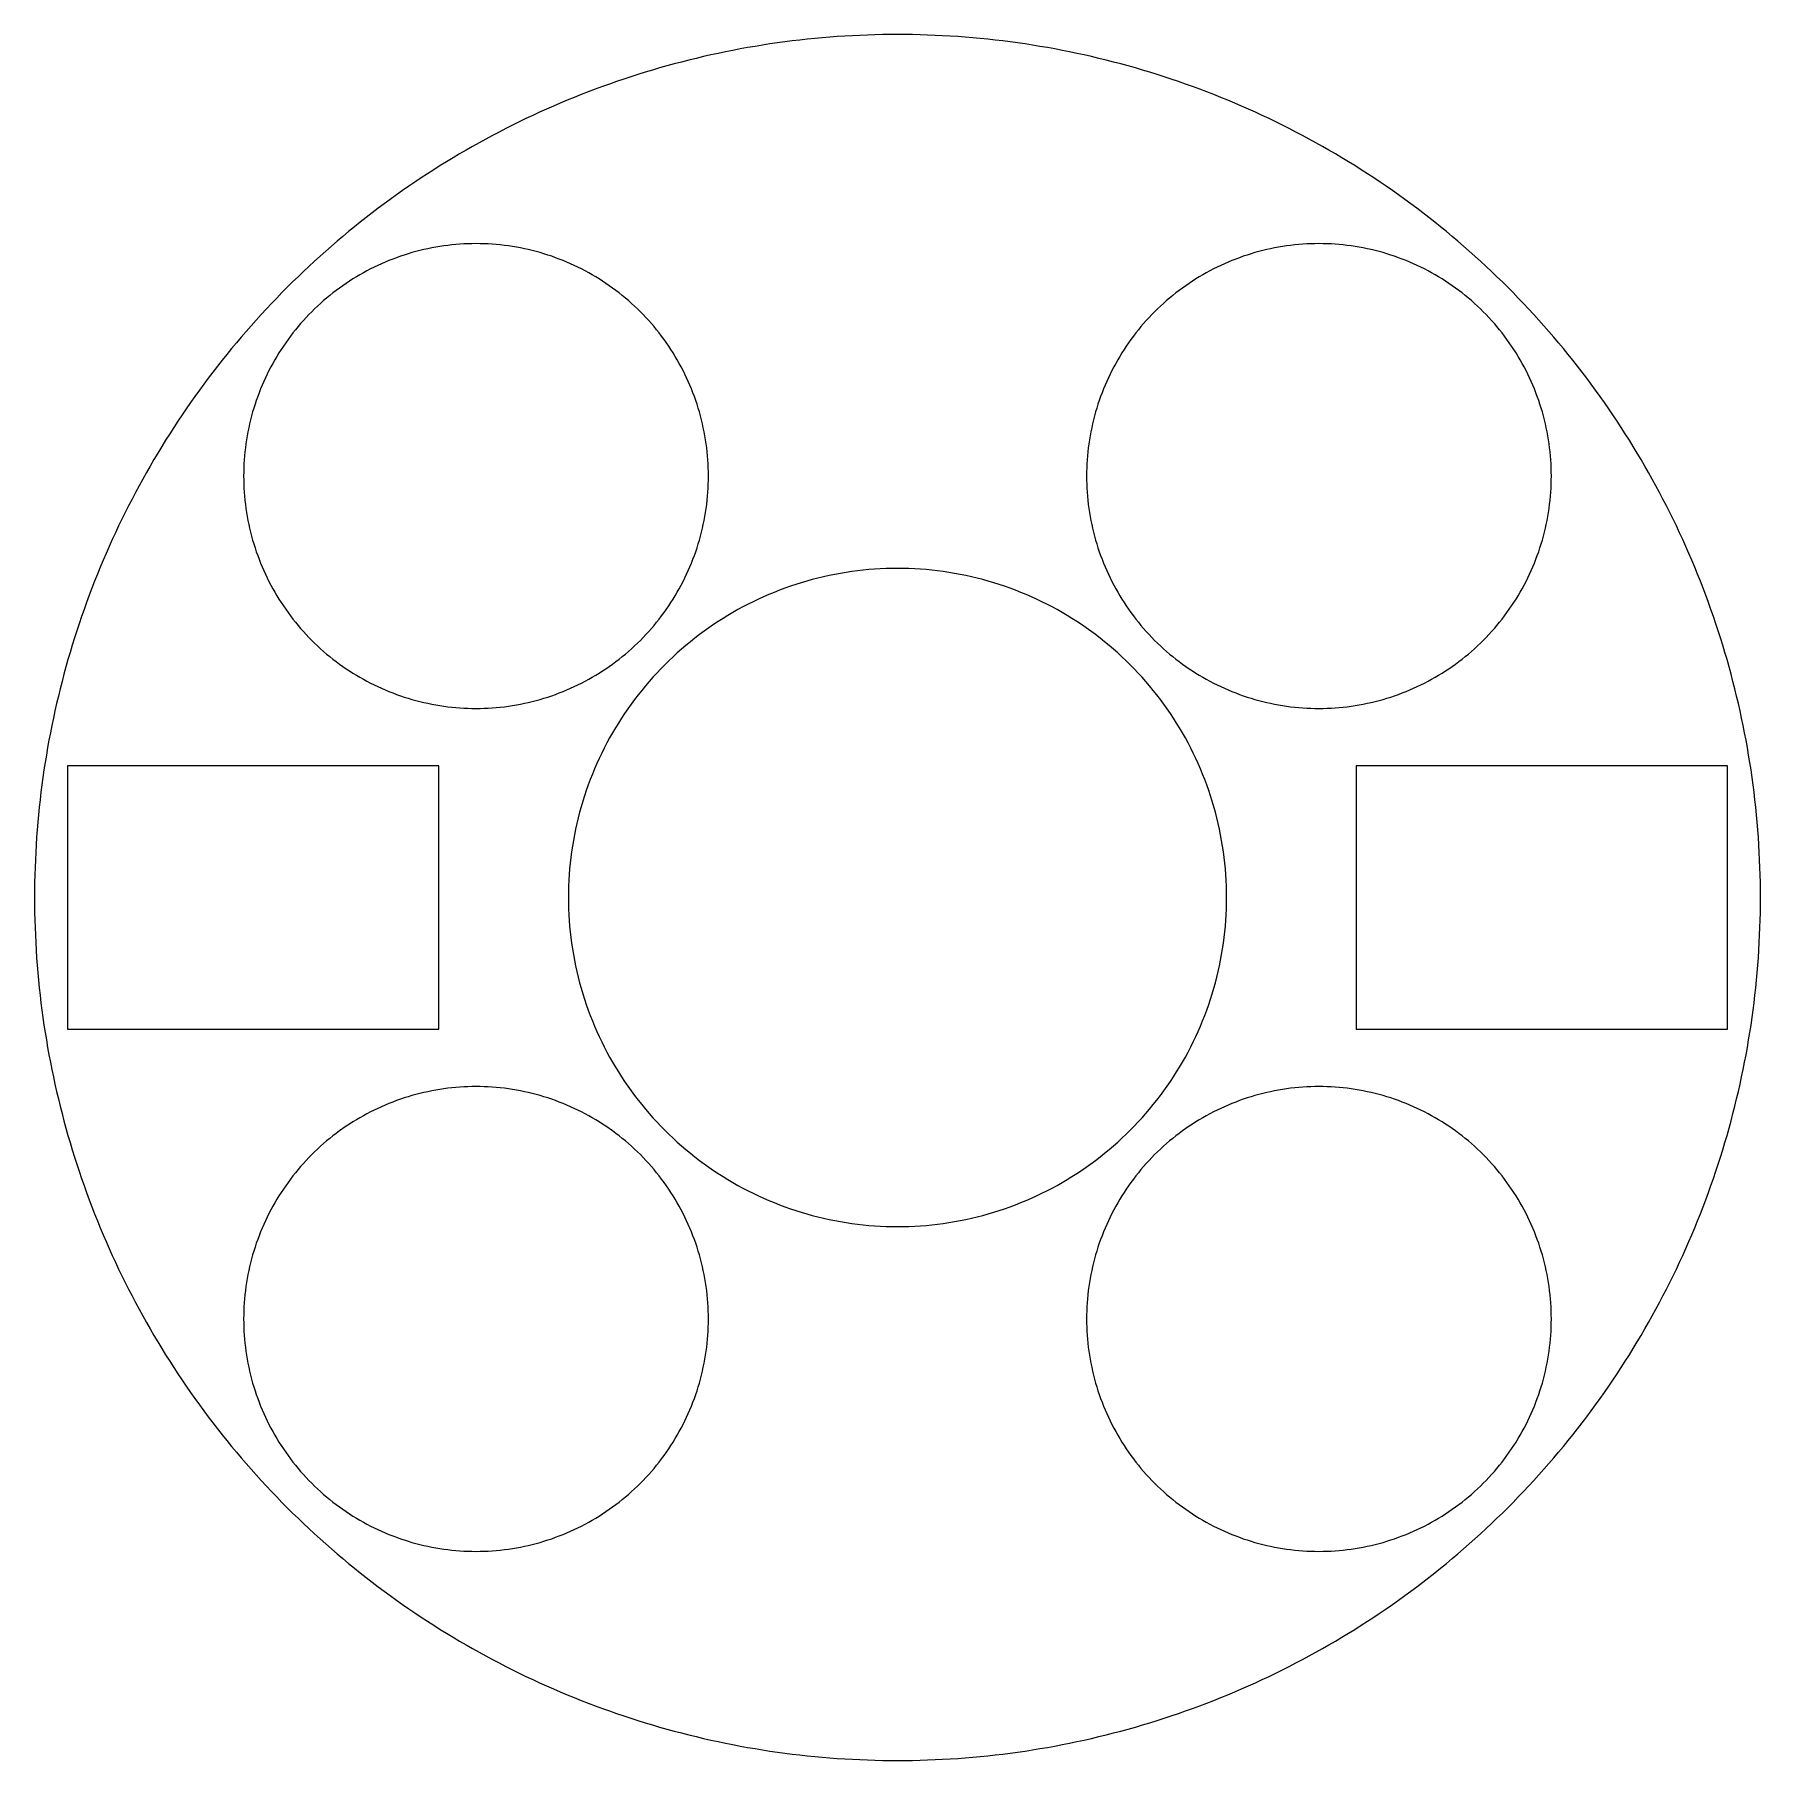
# Model space of a CAD drawing. Header units: millimetres. Extents: x -400 to 400, y -400 to 400.
import ezdxf

# ---------------------------------------------------------------- set-up
doc = ezdxf.new("R2010")
doc.units = ezdxf.units.MM

msp = doc.modelspace()

# ---------------------------------------------------------------- linework, layer by layer
at = {"layer": 'CORTE'}
for points in [[(399.6, 0), (399.5848, 3.4871), (399.5391, 6.974), (399.4631, 10.4603), (399.3566, 13.9458), (399.2197, 17.4303), (399.0524, 20.9134), (398.8547, 24.395), (398.6266, 27.8747), (398.3682, 31.3523), (398.0794, 34.8274), (397.7603, 38.3), (397.4109, 41.7696), (397.0313, 45.236), (396.6214, 48.699), (396.1814, 52.1583), (395.7111, 55.6136), (395.2107, 59.0646), (394.6803, 62.5112), (394.1197, 65.953), (393.5292, 69.3898), (392.9087, 72.8213), (392.2582, 76.2473), (391.5779, 79.6674), (390.8678, 83.0815), (390.1279, 86.4893), (389.3583, 89.8904), (388.559, 93.2848), (387.7302, 96.672), (386.8718, 100.0518), (385.984, 103.4241), (385.0667, 106.7885), (384.1202, 110.1447), (383.1444, 113.4925), (382.1394, 116.8317), (381.1053, 120.162), (380.0422, 123.4832), (378.9501, 126.7949), (377.8292, 130.097), (376.6795, 133.3892), (375.5012, 136.6712), (374.2942, 139.9429), (373.0587, 143.2038), (371.7949, 146.4539), (370.5027, 149.6928), (369.1823, 152.9203), (367.8337, 156.1362), (366.4572, 159.3401), (365.0528, 162.532), (363.6205, 165.7114), (362.1606, 168.8783), (360.6731, 172.0322), (359.1581, 175.1731), (357.6158, 178.3006), (356.0462, 181.4146), (354.4495, 184.5147), (352.8259, 187.6008), (351.1753, 190.6726), (349.498, 193.7299), (347.7941, 196.7725), (346.0638, 199.8), (344.307, 202.8123), (342.5241, 205.8092), (340.715, 208.7904), (338.88, 211.7557), (337.0192, 214.7049), (335.1328, 217.6378), (333.2208, 220.554), (331.2834, 223.4535), (329.3208, 226.3359), (327.3332, 229.2011), (325.3206, 232.0489), (323.2832, 234.879), (321.2212, 237.6912), (319.1347, 240.4853), (317.024, 243.2611), (314.8891, 246.0183), (312.7302, 248.7568), (310.5475, 251.4764), (308.3412, 254.1769), (306.1114, 256.8579), (303.8582, 259.5194), (301.5819, 262.1612), (299.2827, 264.783), (296.9607, 267.3846), (294.616, 269.9658), (292.2489, 272.5265), (289.8596, 275.0665), (287.4482, 277.5855), (285.0149, 280.0833), (282.5599, 282.5599), (280.0833, 285.0149), (277.5855, 287.4482), (275.0665, 289.8596), (272.5265, 292.2489), (269.9658, 294.616), (267.3846, 296.9607), (264.783, 299.2827), (262.1612, 301.5819), (259.5194, 303.8582), (256.8579, 306.1114), (254.1769, 308.3412), (251.4764, 310.5475), (248.7568, 312.7302), (246.0183, 314.8891), (243.2611, 317.024), (240.4853, 319.1347), (237.6912, 321.2212), (234.879, 323.2832), (232.0489, 325.3206), (229.2011, 327.3332), (226.3359, 329.3208), (223.4535, 331.2834), (220.554, 333.2208), (217.6378, 335.1328), (214.7049, 337.0192), (211.7557, 338.88), (208.7904, 340.715), (205.8092, 342.5241), (202.8123, 344.307), (199.8, 346.0638), (196.7725, 347.7941), (193.7299, 349.498), (190.6726, 351.1753), (187.6008, 352.8259), (184.5147, 354.4495), (181.4146, 356.0462), (178.3006, 357.6158), (175.1731, 359.1581), (172.0322, 360.6731), (168.8783, 362.1606), (165.7114, 363.6205), (162.532, 365.0528), (159.3401, 366.4572), (156.1362, 367.8337), (152.9203, 369.1823), (149.6928, 370.5027), (146.4539, 371.7949), (143.2038, 373.0587), (139.9429, 374.2942), (136.6712, 375.5012), (133.3892, 376.6795), (130.097, 377.8292), (126.7949, 378.9501), (123.4832, 380.0422), (120.162, 381.1053), (116.8317, 382.1394), (113.4925, 383.1444), (110.1447, 384.1202), (106.7885, 385.0667), (103.4241, 385.984), (100.0518, 386.8718), (96.672, 387.7302), (93.2848, 388.559), (89.8904, 389.3583), (86.4893, 390.1279), (83.0815, 390.8678), (79.6674, 391.5779), (76.2473, 392.2582), (72.8213, 392.9087), (69.3898, 393.5292), (65.953, 394.1197), (62.5112, 394.6803), (59.0646, 395.2107), (55.6136, 395.7111), (52.1583, 396.1814), (48.699, 396.6214), (45.236, 397.0313), (41.7696, 397.4109), (38.3, 397.7603), (34.8274, 398.0794), (31.3523, 398.3682), (27.8747, 398.6266), (24.395, 398.8547), (20.9134, 399.0524), (17.4303, 399.2197), (13.9458, 399.3566), (10.4603, 399.4631), (6.974, 399.5391), (3.4871, 399.5848), (0, 399.6), (-3.4871, 399.5848), (-6.974, 399.5391), (-10.4603, 399.4631), (-13.9458, 399.3566), (-17.4303, 399.2197), (-20.9134, 399.0524), (-24.395, 398.8547), (-27.8747, 398.6266), (-31.3523, 398.3682), (-34.8274, 398.0794), (-38.3, 397.7603), (-41.7696, 397.4109), (-45.236, 397.0313), (-48.699, 396.6214), (-52.1583, 396.1814), (-55.6136, 395.7111), (-59.0646, 395.2107), (-62.5112, 394.6803), (-65.953, 394.1197), (-69.3898, 393.5292), (-72.8213, 392.9087), (-76.2473, 392.2582), (-79.6674, 391.5779), (-83.0815, 390.8678), (-86.4893, 390.1279), (-89.8904, 389.3583), (-93.2848, 388.559), (-96.672, 387.7302), (-100.0518, 386.8718), (-103.4241, 385.984), (-106.7885, 385.0667), (-110.1447, 384.1202), (-113.4925, 383.1444), (-116.8317, 382.1394), (-120.162, 381.1053), (-123.4832, 380.0422), (-126.7949, 378.9501), (-130.097, 377.8292), (-133.3892, 376.6795), (-136.6712, 375.5012), (-139.9429, 374.2942), (-143.2038, 373.0587), (-146.4539, 371.7949), (-149.6928, 370.5027), (-152.9203, 369.1823), (-156.1362, 367.8337), (-159.3401, 366.4572), (-162.532, 365.0528), (-165.7114, 363.6205), (-168.8783, 362.1606), (-172.0322, 360.6731), (-175.1731, 359.1581), (-178.3006, 357.6158), (-181.4146, 356.0462), (-184.5147, 354.4495), (-187.6008, 352.8259), (-190.6726, 351.1753), (-193.7299, 349.498), (-196.7725, 347.7941), (-199.8, 346.0638), (-202.8123, 344.307), (-205.8092, 342.5241), (-208.7904, 340.715), (-211.7557, 338.88), (-214.7049, 337.0192), (-217.6378, 335.1328), (-220.554, 333.2208), (-223.4535, 331.2834), (-226.3359, 329.3208), (-229.2011, 327.3332), (-232.0489, 325.3206), (-234.879, 323.2832), (-237.6912, 321.2212), (-240.4853, 319.1347), (-243.2611, 317.024), (-246.0183, 314.8891), (-248.7568, 312.7302), (-251.4764, 310.5475), (-254.1769, 308.3412), (-256.8579, 306.1114), (-259.5194, 303.8582), (-262.1612, 301.5819), (-264.783, 299.2827), (-267.3846, 296.9607), (-269.9658, 294.616), (-272.5265, 292.2489), (-275.0665, 289.8596), (-277.5855, 287.4482), (-280.0833, 285.0149), (-282.5599, 282.5599), (-285.0149, 280.0833), (-287.4482, 277.5855), (-289.8596, 275.0665), (-292.2489, 272.5265), (-294.616, 269.9658), (-296.9607, 267.3846), (-299.2827, 264.783), (-301.5819, 262.1612), (-303.8582, 259.5194), (-306.1114, 256.8579), (-308.3412, 254.1769), (-310.5475, 251.4764), (-312.7302, 248.7568), (-314.8891, 246.0183), (-317.024, 243.2611), (-319.1347, 240.4853), (-321.2212, 237.6912), (-323.2832, 234.879), (-325.3206, 232.0489), (-327.3332, 229.2011), (-329.3208, 226.3359), (-331.2834, 223.4535), (-333.2208, 220.554), (-335.1328, 217.6378), (-337.0192, 214.7049), (-338.88, 211.7557), (-340.715, 208.7904), (-342.5241, 205.8092), (-344.307, 202.8123), (-346.0638, 199.8), (-347.7941, 196.7725), (-349.498, 193.7299), (-351.1753, 190.6726), (-352.8259, 187.6008), (-354.4495, 184.5147), (-356.0462, 181.4146), (-357.6158, 178.3006), (-359.1581, 175.1731), (-360.6731, 172.0322), (-362.1606, 168.8783), (-363.6205, 165.7114), (-365.0528, 162.532), (-366.4572, 159.3401), (-367.8337, 156.1362), (-369.1823, 152.9203), (-370.5027, 149.6928), (-371.7949, 146.4539), (-373.0587, 143.2038), (-374.2942, 139.9429), (-375.5012, 136.6712), (-376.6795, 133.3892), (-377.8292, 130.097), (-378.9501, 126.7949), (-380.0422, 123.4832), (-381.1053, 120.162), (-382.1394, 116.8317), (-383.1444, 113.4925), (-384.1202, 110.1447), (-385.0667, 106.7885), (-385.984, 103.4241), (-386.8718, 100.0518), (-387.7302, 96.672), (-388.559, 93.2848), (-389.3583, 89.8904), (-390.1279, 86.4893), (-390.8678, 83.0815), (-391.5779, 79.6674), (-392.2582, 76.2473), (-392.9087, 72.8213), (-393.5292, 69.3898), (-394.1197, 65.953), (-394.6803, 62.5112), (-395.2107, 59.0646), (-395.7111, 55.6136), (-396.1814, 52.1583), (-396.6214, 48.699), (-397.0313, 45.236), (-397.4109, 41.7696), (-397.7603, 38.3), (-398.0794, 34.8274), (-398.3682, 31.3523), (-398.6266, 27.8747), (-398.8547, 24.395), (-399.0524, 20.9134), (-399.2197, 17.4303), (-399.3566, 13.9458), (-399.4631, 10.4603), (-399.5391, 6.974), (-399.5848, 3.4871), (-399.6, 0), (-399.5848, -3.4871), (-399.5391, -6.974), (-399.4631, -10.4603), (-399.3566, -13.9458), (-399.2197, -17.4303), (-399.0524, -20.9134), (-398.8547, -24.395), (-398.6266, -27.8747), (-398.3682, -31.3523), (-398.0794, -34.8274), (-397.7603, -38.3), (-397.4109, -41.7696), (-397.0313, -45.236), (-396.6214, -48.699), (-396.1814, -52.1583), (-395.7111, -55.6136), (-395.2107, -59.0646), (-394.6803, -62.5112), (-394.1197, -65.953), (-393.5292, -69.3898), (-392.9087, -72.8213), (-392.2582, -76.2473), (-391.5779, -79.6674), (-390.8678, -83.0815), (-390.1279, -86.4893), (-389.3583, -89.8904), (-388.559, -93.2848), (-387.7302, -96.672), (-386.8718, -100.0518), (-385.984, -103.4241), (-385.0667, -106.7885), (-384.1202, -110.1447), (-383.1444, -113.4925), (-382.1394, -116.8317), (-381.1053, -120.162), (-380.0422, -123.4832), (-378.9501, -126.7949), (-377.8292, -130.097), (-376.6795, -133.3892), (-375.5012, -136.6712), (-374.2942, -139.9429), (-373.0587, -143.2038), (-371.7949, -146.4539), (-370.5027, -149.6928), (-369.1823, -152.9203), (-367.8337, -156.1362), (-366.4572, -159.3401), (-365.0528, -162.532), (-363.6205, -165.7114), (-362.1606, -168.8783), (-360.6731, -172.0322), (-359.1581, -175.1731), (-357.6158, -178.3006), (-356.0462, -181.4146), (-354.4495, -184.5147), (-352.8259, -187.6008), (-351.1753, -190.6726), (-349.498, -193.7299), (-347.7941, -196.7725), (-346.0638, -199.8), (-344.307, -202.8123), (-342.5241, -205.8092), (-340.715, -208.7904), (-338.88, -211.7557), (-337.0192, -214.7049), (-335.1328, -217.6378), (-333.2208, -220.554), (-331.2834, -223.4535), (-329.3208, -226.3359), (-327.3332, -229.2011), (-325.3206, -232.0489), (-323.2832, -234.879), (-321.2212, -237.6912), (-319.1347, -240.4853), (-317.024, -243.2611), (-314.8891, -246.0183), (-312.7302, -248.7568), (-310.5475, -251.4764), (-308.3412, -254.1769), (-306.1114, -256.8579), (-303.8582, -259.5194), (-301.5819, -262.1612), (-299.2827, -264.783), (-296.9607, -267.3846), (-294.616, -269.9658), (-292.2489, -272.5265), (-289.8596, -275.0665), (-287.4482, -277.5855), (-285.0149, -280.0833), (-282.5599, -282.5599), (-280.0833, -285.0149), (-277.5855, -287.4482), (-275.0665, -289.8596), (-272.5265, -292.2489), (-269.9658, -294.616), (-267.3846, -296.9607), (-264.783, -299.2827), (-262.1612, -301.5819), (-259.5194, -303.8582), (-256.8579, -306.1114), (-254.1769, -308.3412), (-251.4764, -310.5475), (-248.7568, -312.7302), (-246.0183, -314.8891), (-243.2611, -317.024), (-240.4853, -319.1347), (-237.6912, -321.2212), (-234.879, -323.2832), (-232.0489, -325.3206), (-229.2011, -327.3332), (-226.3359, -329.3208), (-223.4535, -331.2834), (-220.554, -333.2208), (-217.6378, -335.1328), (-214.7049, -337.0192), (-211.7557, -338.88), (-208.7904, -340.715), (-205.8092, -342.5241), (-202.8123, -344.307), (-199.8, -346.0638), (-196.7725, -347.7941), (-193.7299, -349.498), (-190.6726, -351.1753), (-187.6008, -352.8259), (-184.5147, -354.4495), (-181.4146, -356.0462), (-178.3006, -357.6158), (-175.1731, -359.1581), (-172.0322, -360.6731), (-168.8783, -362.1606), (-165.7114, -363.6205), (-162.532, -365.0528), (-159.3401, -366.4572), (-156.1362, -367.8337), (-152.9203, -369.1823), (-149.6928, -370.5027), (-146.4539, -371.7949), (-143.2038, -373.0587), (-139.9429, -374.2942), (-136.6712, -375.5012), (-133.3892, -376.6795), (-130.097, -377.8292), (-126.7949, -378.9501), (-123.4832, -380.0422), (-120.162, -381.1053), (-116.8317, -382.1394), (-113.4925, -383.1444), (-110.1447, -384.1202), (-106.7885, -385.0667), (-103.4241, -385.984), (-100.0518, -386.8718), (-96.672, -387.7302), (-93.2848, -388.559), (-89.8904, -389.3583), (-86.4893, -390.1279), (-83.0815, -390.8678), (-79.6674, -391.5779), (-76.2473, -392.2582), (-72.8213, -392.9087), (-69.3898, -393.5292), (-65.953, -394.1197), (-62.5112, -394.6803), (-59.0646, -395.2107), (-55.6136, -395.7111), (-52.1583, -396.1814), (-48.699, -396.6214), (-45.236, -397.0313), (-41.7696, -397.4109), (-38.3, -397.7603), (-34.8274, -398.0794), (-31.3523, -398.3682), (-27.8747, -398.6266), (-24.395, -398.8547), (-20.9134, -399.0524), (-17.4303, -399.2197), (-13.9458, -399.3566), (-10.4603, -399.4631), (-6.974, -399.5391), (-3.4871, -399.5848), (0, -399.6), (3.4871, -399.5848), (6.974, -399.5391), (10.4603, -399.4631), (13.9458, -399.3566), (17.4303, -399.2197), (20.9134, -399.0524), (24.395, -398.8547), (27.8747, -398.6266), (31.3523, -398.3682), (34.8274, -398.0794), (38.3, -397.7603), (41.7696, -397.4109), (45.236, -397.0313), (48.699, -396.6214), (52.1583, -396.1814), (55.6136, -395.7111), (59.0646, -395.2107), (62.5112, -394.6803), (65.953, -394.1197), (69.3898, -393.5292), (72.8213, -392.9087), (76.2473, -392.2582), (79.6674, -391.5779), (83.0815, -390.8678), (86.4893, -390.1279), (89.8904, -389.3583), (93.2848, -388.559), (96.672, -387.7302), (100.0518, -386.8718), (103.4241, -385.984), (106.7885, -385.0667), (110.1447, -384.1202), (113.4925, -383.1444), (116.8317, -382.1394), (120.162, -381.1053), (123.4832, -380.0422), (126.7949, -378.9501), (130.097, -377.8292), (133.3892, -376.6795), (136.6712, -375.5012), (139.9429, -374.2942), (143.2038, -373.0587), (146.4539, -371.7949), (149.6928, -370.5027), (152.9203, -369.1823), (156.1362, -367.8337), (159.3401, -366.4572), (162.532, -365.0528), (165.7114, -363.6205), (168.8783, -362.1606), (172.0322, -360.6731), (175.1731, -359.1581), (178.3006, -357.6158), (181.4146, -356.0462), (184.5147, -354.4495), (187.6008, -352.8259), (190.6726, -351.1753), (193.7299, -349.498), (196.7725, -347.7941), (199.8, -346.0638), (202.8123, -344.307), (205.8092, -342.5241), (208.7904, -340.715), (211.7557, -338.88), (214.7049, -337.0192), (217.6378, -335.1328), (220.554, -333.2208), (223.4535, -331.2834), (226.3359, -329.3208), (229.2011, -327.3332), (232.0489, -325.3206), (234.879, -323.2832), (237.6912, -321.2212), (240.4853, -319.1347), (243.2611, -317.024), (246.0183, -314.8891), (248.7568, -312.7302), (251.4764, -310.5475), (254.1769, -308.3412), (256.8579, -306.1114), (259.5194, -303.8582), (262.1612, -301.5819), (264.783, -299.2827), (267.3846, -296.9607), (269.9658, -294.616), (272.5265, -292.2489), (275.0665, -289.8596), (277.5855, -287.4482), (280.0833, -285.0149), (282.5599, -282.5599), (285.0149, -280.0833), (287.4482, -277.5855), (289.8596, -275.0665), (292.2489, -272.5265), (294.616, -269.9658), (296.9607, -267.3846), (299.2827, -264.783), (301.5819, -262.1612), (303.8582, -259.5194), (306.1114, -256.8579), (308.3412, -254.1769), (310.5475, -251.4764), (312.7302, -248.7568), (314.8891, -246.0183), (317.024, -243.2611), (319.1347, -240.4853), (321.2212, -237.6912), (323.2832, -234.879), (325.3206, -232.0489), (327.3332, -229.2011), (329.3208, -226.3359), (331.2834, -223.4535), (333.2208, -220.554), (335.1328, -217.6378), (337.0192, -214.7049), (338.88, -211.7557), (340.715, -208.7904), (342.5241, -205.8092), (344.307, -202.8123), (346.0638, -199.8), (347.7941, -196.7725), (349.498, -193.7299), (351.1753, -190.6726), (352.8259, -187.6008), (354.4495, -184.5147), (356.0462, -181.4146), (357.6158, -178.3006), (359.1581, -175.1731), (360.6731, -172.0322), (362.1606, -168.8783), (363.6205, -165.7114), (365.0528, -162.532), (366.4572, -159.3401), (367.8337, -156.1362), (369.1823, -152.9203), (370.5027, -149.6928), (371.7949, -146.4539), (373.0587, -143.2038), (374.2942, -139.9429), (375.5012, -136.6712), (376.6795, -133.3892), (377.8292, -130.097), (378.9501, -126.7949), (380.0422, -123.4832), (381.1053, -120.162), (382.1394, -116.8317), (383.1444, -113.4925), (384.1202, -110.1447), (385.0667, -106.7885), (385.984, -103.4241), (386.8718, -100.0518), (387.7302, -96.672), (388.559, -93.2848), (389.3583, -89.8904), (390.1279, -86.4893), (390.8678, -83.0815), (391.5779, -79.6674), (392.2582, -76.2473), (392.9087, -72.8213), (393.5292, -69.3898), (394.1197, -65.953), (394.6803, -62.5112), (395.2107, -59.0646), (395.7111, -55.6136), (396.1814, -52.1583), (396.6214, -48.699), (397.0313, -45.236), (397.4109, -41.7696), (397.7603, -38.3), (398.0794, -34.8274), (398.3682, -31.3523), (398.6266, -27.8747), (398.8547, -24.395), (399.0524, -20.9134), (399.2197, -17.4303), (399.3566, -13.9458), (399.4631, -10.4603), (399.5391, -6.974), (399.5848, -3.4871)], [(-87.5615, 195.1615), (-87.5779, 197.0394), (-87.627, 198.9167), (-87.7089, 200.7928), (-87.8236, 202.6673), (-87.9709, 204.5394), (-88.1509, 206.4087), (-88.3635, 208.2746), (-88.6086, 210.1365), (-88.8862, 211.9938), (-89.1962, 213.846), (-89.5384, 215.6925), (-89.9128, 217.5328), (-90.3193, 219.3662), (-90.7577, 221.1923), (-91.2279, 223.0104), (-91.7297, 224.8201), (-92.2631, 226.6207), (-92.8278, 228.4117), (-93.4237, 230.1926), (-94.0505, 231.9628), (-94.7082, 233.7219), (-95.3965, 235.4691), (-96.1151, 237.2041), (-96.864, 238.9263), (-97.6428, 240.6352), (-98.4512, 242.3302), (-99.2892, 244.0108), (-100.1563, 245.6766), (-101.0524, 247.327), (-101.9771, 248.9615), (-102.9303, 250.5796), (-103.9115, 252.1808), (-104.9205, 253.7646), (-105.957, 255.3306), (-107.0207, 256.8783), (-108.1112, 258.4072), (-109.2283, 259.9168), (-110.3715, 261.4066), (-111.5406, 262.8763), (-112.7351, 264.3254), (-113.9547, 265.7534), (-115.1991, 267.1599), (-116.4678, 268.5445), (-117.7605, 269.9067), (-119.0768, 271.2462), (-120.4162, 272.5624), (-121.7784, 273.8551), (-123.163, 275.1239), (-124.5695, 276.3682), (-125.9975, 277.5879), (-127.4466, 278.7824), (-128.9163, 279.9514), (-130.4062, 281.0947), (-131.9158, 282.2117), (-133.4446, 283.3022), (-134.9923, 284.3659), (-136.5583, 285.4024), (-138.1422, 286.4114), (-139.7434, 287.3927), (-141.3615, 288.3458), (-142.996, 289.2706), (-144.6463, 290.1666), (-146.3121, 291.0338), (-147.9927, 291.8717), (-149.6877, 292.6802), (-151.3966, 293.459), (-153.1188, 294.2078), (-154.8538, 294.9265), (-156.6011, 295.6147), (-158.3601, 296.2724), (-160.1303, 296.8993), (-161.9112, 297.4952), (-163.7023, 298.0599), (-165.5029, 298.5932), (-167.3125, 299.0951), (-169.1307, 299.5653), (-170.9567, 300.0037), (-172.7902, 300.4102), (-174.6304, 300.7846), (-176.4769, 301.1268), (-178.3291, 301.4367), (-180.1864, 301.7143), (-182.0483, 301.9594), (-183.9142, 302.172), (-185.7835, 302.352), (-187.6557, 302.4994), (-189.5301, 302.614), (-191.4063, 302.6959), (-193.2836, 302.7451), (-195.1615, 302.7615), (-197.0394, 302.7451), (-198.9167, 302.6959), (-200.7928, 302.614), (-202.6673, 302.4994), (-204.5394, 302.352), (-206.4087, 302.172), (-208.2746, 301.9594), (-210.1365, 301.7143), (-211.9938, 301.4367), (-213.846, 301.1268), (-215.6925, 300.7846), (-217.5328, 300.4102), (-219.3662, 300.0037), (-221.1923, 299.5653), (-223.0104, 299.0951), (-224.8201, 298.5932), (-226.6207, 298.0599), (-228.4117, 297.4952), (-230.1926, 296.8993), (-231.9628, 296.2724), (-233.7219, 295.6147), (-235.4691, 294.9265), (-237.2041, 294.2078), (-238.9263, 293.459), (-240.6352, 292.6802), (-242.3302, 291.8717), (-244.0108, 291.0338), (-245.6766, 290.1666), (-247.327, 289.2706), (-248.9615, 288.3458), (-250.5796, 287.3927), (-252.1808, 286.4114), (-253.7646, 285.4024), (-255.3306, 284.3659), (-256.8783, 283.3022), (-258.4072, 282.2117), (-259.9168, 281.0947), (-261.4066, 279.9514), (-262.8763, 278.7824), (-264.3254, 277.5879), (-265.7534, 276.3682), (-267.1599, 275.1239), (-268.5445, 273.8551), (-269.9067, 272.5624), (-271.2462, 271.2462), (-272.5624, 269.9067), (-273.8551, 268.5445), (-275.1239, 267.1599), (-276.3682, 265.7534), (-277.5879, 264.3254), (-278.7824, 262.8763), (-279.9514, 261.4066), (-281.0947, 259.9168), (-282.2117, 258.4072), (-283.3022, 256.8783), (-284.3659, 255.3306), (-285.4024, 253.7646), (-286.4114, 252.1808), (-287.3927, 250.5796), (-288.3458, 248.9615), (-289.2706, 247.327), (-290.1666, 245.6766), (-291.0338, 244.0108), (-291.8717, 242.3302), (-292.6802, 240.6352), (-293.459, 238.9263), (-294.2078, 237.2041), (-294.9265, 235.4691), (-295.6147, 233.7219), (-296.2724, 231.9628), (-296.8993, 230.1926), (-297.4952, 228.4117), (-298.0599, 226.6207), (-298.5932, 224.8201), (-299.0951, 223.0104), (-299.5653, 221.1923), (-300.0037, 219.3662), (-300.4102, 217.5328), (-300.7846, 215.6925), (-301.1268, 213.846), (-301.4367, 211.9938), (-301.7143, 210.1365), (-301.9594, 208.2746), (-302.172, 206.4087), (-302.352, 204.5394), (-302.4994, 202.6673), (-302.614, 200.7928), (-302.6959, 198.9167), (-302.7451, 197.0394), (-302.7615, 195.1615), (-302.7451, 193.2836), (-302.6959, 191.4063), (-302.614, 189.5301), (-302.4994, 187.6557), (-302.352, 185.7835), (-302.172, 183.9142), (-301.9594, 182.0483), (-301.7143, 180.1864), (-301.4367, 178.3291), (-301.1268, 176.4769), (-300.7846, 174.6304), (-300.4102, 172.7902), (-300.0037, 170.9567), (-299.5653, 169.1307), (-299.0951, 167.3125), (-298.5932, 165.5029), (-298.0599, 163.7023), (-297.4952, 161.9112), (-296.8993, 160.1303), (-296.2724, 158.3601), (-295.6147, 156.6011), (-294.9265, 154.8538), (-294.2078, 153.1188), (-293.459, 151.3966), (-292.6802, 149.6877), (-291.8717, 147.9927), (-291.0338, 146.3121), (-290.1666, 144.6463), (-289.2706, 142.996), (-288.3458, 141.3615), (-287.3927, 139.7434), (-286.4114, 138.1422), (-285.4024, 136.5583), (-284.3659, 134.9923), (-283.3022, 133.4446), (-282.2117, 131.9158), (-281.0947, 130.4062), (-279.9514, 128.9163), (-278.7824, 127.4466), (-277.5879, 125.9975), (-276.3682, 124.5695), (-275.1239, 123.163), (-273.8551, 121.7784), (-272.5624, 120.4162), (-271.2462, 119.0768), (-269.9067, 117.7605), (-268.5445, 116.4678), (-267.1599, 115.1991), (-265.7534, 113.9547), (-264.3254, 112.7351), (-262.8763, 111.5406), (-261.4066, 110.3715), (-259.9168, 109.2283), (-258.4072, 108.1112), (-256.8783, 107.0207), (-255.3306, 105.957), (-253.7646, 104.9205), (-252.1808, 103.9115), (-250.5796, 102.9303), (-248.9615, 101.9771), (-247.327, 101.0524), (-245.6766, 100.1563), (-244.0108, 99.2892), (-242.3302, 98.4512), (-240.6352, 97.6428), (-238.9263, 96.864), (-237.2041, 96.1151), (-235.4691, 95.3965), (-233.7219, 94.7082), (-231.9628, 94.0505), (-230.1926, 93.4237), (-228.4117, 92.8278), (-226.6207, 92.2631), (-224.8201, 91.7297), (-223.0104, 91.2279), (-221.1923, 90.7577), (-219.3662, 90.3193), (-217.5328, 89.9128), (-215.6925, 89.5384), (-213.846, 89.1962), (-211.9938, 88.8862), (-210.1365, 88.6086), (-208.2746, 88.3635), (-206.4087, 88.1509), (-204.5394, 87.9709), (-202.6673, 87.8236), (-200.7928, 87.7089), (-198.9167, 87.627), (-197.0394, 87.5779), (-195.1615, 87.5615), (-193.2836, 87.5779), (-191.4063, 87.627), (-189.5301, 87.7089), (-187.6557, 87.8236), (-185.7835, 87.9709), (-183.9142, 88.1509), (-182.0483, 88.3635), (-180.1864, 88.6086), (-178.3291, 88.8862), (-176.4769, 89.1962), (-174.6304, 89.5384), (-172.7902, 89.9128), (-170.9567, 90.3193), (-169.1307, 90.7577), (-167.3125, 91.2279), (-165.5029, 91.7297), (-163.7023, 92.2631), (-161.9112, 92.8278), (-160.1303, 93.4237), (-158.3601, 94.0505), (-156.6011, 94.7082), (-154.8538, 95.3965), (-153.1188, 96.1151), (-151.3966, 96.864), (-149.6877, 97.6428), (-147.9927, 98.4512), (-146.3121, 99.2892), (-144.6463, 100.1563), (-142.996, 101.0524), (-141.3615, 101.9771), (-139.7434, 102.9303), (-138.1422, 103.9115), (-136.5583, 104.9205), (-134.9923, 105.957), (-133.4446, 107.0207), (-131.9158, 108.1112), (-130.4062, 109.2283), (-128.9163, 110.3715), (-127.4466, 111.5406), (-125.9975, 112.7351), (-124.5695, 113.9547), (-123.163, 115.1991), (-121.7784, 116.4678), (-120.4162, 117.7605), (-119.0768, 119.0768), (-117.7605, 120.4162), (-116.4678, 121.7784), (-115.1991, 123.163), (-113.9547, 124.5695), (-112.7351, 125.9975), (-111.5406, 127.4466), (-110.3715, 128.9163), (-109.2283, 130.4062), (-108.1112, 131.9158), (-107.0207, 133.4446), (-105.957, 134.9923), (-104.9205, 136.5583), (-103.9115, 138.1422), (-102.9303, 139.7434), (-101.9771, 141.3615), (-101.0524, 142.996), (-100.1563, 144.6463), (-99.2892, 146.3121), (-98.4512, 147.9927), (-97.6428, 149.6877), (-96.864, 151.3966), (-96.1151, 153.1188), (-95.3965, 154.8538), (-94.7082, 156.6011), (-94.0505, 158.3601), (-93.4237, 160.1303), (-92.8278, 161.9112), (-92.2631, 163.7023), (-91.7297, 165.5029), (-91.2279, 167.3125), (-90.7577, 169.1307), (-90.3193, 170.9567), (-89.9128, 172.7902), (-89.5384, 174.6304), (-89.1962, 176.4769), (-88.8862, 178.3291), (-88.6086, 180.1864), (-88.3635, 182.0483), (-88.1509, 183.9142), (-87.9709, 185.7835), (-87.8236, 187.6557), (-87.7089, 189.5301), (-87.627, 191.4063), (-87.5779, 193.2836)], [(302.7615, 195.1615), (302.7451, 197.0394), (302.6959, 198.9167), (302.614, 200.7928), (302.4994, 202.6673), (302.352, 204.5394), (302.172, 206.4087), (301.9594, 208.2746), (301.7143, 210.1365), (301.4367, 211.9938), (301.1268, 213.846), (300.7846, 215.6925), (300.4102, 217.5328), (300.0037, 219.3662), (299.5653, 221.1923), (299.0951, 223.0104), (298.5932, 224.8201), (298.0599, 226.6207), (297.4952, 228.4117), (296.8993, 230.1926), (296.2724, 231.9628), (295.6147, 233.7219), (294.9265, 235.4691), (294.2078, 237.2041), (293.459, 238.9263), (292.6802, 240.6352), (291.8717, 242.3302), (291.0338, 244.0108), (290.1666, 245.6766), (289.2706, 247.327), (288.3458, 248.9615), (287.3927, 250.5796), (286.4114, 252.1808), (285.4024, 253.7646), (284.3659, 255.3306), (283.3022, 256.8783), (282.2117, 258.4072), (281.0947, 259.9168), (279.9514, 261.4066), (278.7824, 262.8763), (277.5879, 264.3254), (276.3682, 265.7534), (275.1239, 267.1599), (273.8551, 268.5445), (272.5624, 269.9067), (271.2462, 271.2462), (269.9067, 272.5624), (268.5445, 273.8551), (267.1599, 275.1239), (265.7534, 276.3682), (264.3254, 277.5879), (262.8763, 278.7824), (261.4066, 279.9514), (259.9168, 281.0947), (258.4072, 282.2117), (256.8783, 283.3022), (255.3306, 284.3659), (253.7646, 285.4024), (252.1808, 286.4114), (250.5796, 287.3927), (248.9615, 288.3458), (247.327, 289.2706), (245.6766, 290.1666), (244.0108, 291.0338), (242.3302, 291.8717), (240.6352, 292.6802), (238.9263, 293.459), (237.2041, 294.2078), (235.4691, 294.9265), (233.7219, 295.6147), (231.9628, 296.2724), (230.1926, 296.8993), (228.4117, 297.4952), (226.6207, 298.0599), (224.8201, 298.5932), (223.0104, 299.0951), (221.1923, 299.5653), (219.3662, 300.0037), (217.5328, 300.4102), (215.6925, 300.7846), (213.846, 301.1268), (211.9938, 301.4367), (210.1365, 301.7143), (208.2746, 301.9594), (206.4087, 302.172), (204.5394, 302.352), (202.6673, 302.4994), (200.7928, 302.614), (198.9167, 302.6959), (197.0394, 302.7451), (195.1615, 302.7615), (193.2836, 302.7451), (191.4063, 302.6959), (189.5301, 302.614), (187.6557, 302.4994), (185.7835, 302.352), (183.9142, 302.172), (182.0483, 301.9594), (180.1864, 301.7143), (178.3291, 301.4367), (176.4769, 301.1268), (174.6304, 300.7846), (172.7902, 300.4102), (170.9567, 300.0037), (169.1307, 299.5653), (167.3125, 299.0951), (165.5029, 298.5932), (163.7023, 298.0599), (161.9112, 297.4952), (160.1303, 296.8993), (158.3601, 296.2724), (156.6011, 295.6147), (154.8538, 294.9265), (153.1188, 294.2078), (151.3966, 293.459), (149.6877, 292.6802), (147.9927, 291.8717), (146.3121, 291.0338), (144.6463, 290.1666), (142.996, 289.2706), (141.3615, 288.3458), (139.7434, 287.3927), (138.1422, 286.4114), (136.5583, 285.4024), (134.9923, 284.3659), (133.4446, 283.3022), (131.9158, 282.2117), (130.4062, 281.0947), (128.9163, 279.9514), (127.4466, 278.7824), (125.9975, 277.5879), (124.5695, 276.3682), (123.163, 275.1239), (121.7784, 273.8551), (120.4162, 272.5624), (119.0768, 271.2462), (117.7605, 269.9067), (116.4678, 268.5445), (115.1991, 267.1599), (113.9547, 265.7534), (112.7351, 264.3254), (111.5406, 262.8763), (110.3715, 261.4066), (109.2283, 259.9168), (108.1112, 258.4072), (107.0207, 256.8783), (105.957, 255.3306), (104.9205, 253.7646), (103.9115, 252.1808), (102.9303, 250.5796), (101.9771, 248.9615), (101.0524, 247.327), (100.1563, 245.6766), (99.2892, 244.0108), (98.4512, 242.3302), (97.6428, 240.6352), (96.864, 238.9263), (96.1151, 237.2041), (95.3965, 235.4691), (94.7082, 233.7219), (94.0505, 231.9628), (93.4237, 230.1926), (92.8278, 228.4117), (92.2631, 226.6207), (91.7297, 224.8201), (91.2279, 223.0104), (90.7577, 221.1923), (90.3193, 219.3662), (89.9128, 217.5328), (89.5384, 215.6925), (89.1962, 213.846), (88.8862, 211.9938), (88.6086, 210.1365), (88.3635, 208.2746), (88.1509, 206.4087), (87.9709, 204.5394), (87.8236, 202.6673), (87.7089, 200.7928), (87.627, 198.9167), (87.5779, 197.0394), (87.5615, 195.1615), (87.5779, 193.2836), (87.627, 191.4063), (87.7089, 189.5301), (87.8236, 187.6557), (87.9709, 185.7835), (88.1509, 183.9142), (88.3635, 182.0483), (88.6086, 180.1864), (88.8862, 178.3291), (89.1962, 176.4769), (89.5384, 174.6304), (89.9128, 172.7902), (90.3193, 170.9567), (90.7577, 169.1307), (91.2279, 167.3125), (91.7297, 165.5029), (92.2631, 163.7023), (92.8278, 161.9112), (93.4237, 160.1303), (94.0505, 158.3601), (94.7082, 156.6011), (95.3965, 154.8538), (96.1151, 153.1188), (96.864, 151.3966), (97.6428, 149.6877), (98.4512, 147.9927), (99.2892, 146.3121), (100.1563, 144.6463), (101.0524, 142.996), (101.9771, 141.3615), (102.9303, 139.7434), (103.9115, 138.1422), (104.9205, 136.5583), (105.957, 134.9923), (107.0207, 133.4446), (108.1112, 131.9158), (109.2283, 130.4062), (110.3715, 128.9163), (111.5406, 127.4466), (112.7351, 125.9975), (113.9547, 124.5695), (115.1991, 123.163), (116.4678, 121.7784), (117.7605, 120.4162), (119.0768, 119.0768), (120.4162, 117.7605), (121.7784, 116.4678), (123.163, 115.1991), (124.5695, 113.9547), (125.9975, 112.7351), (127.4466, 111.5406), (128.9163, 110.3715), (130.4062, 109.2283), (131.9158, 108.1112), (133.4446, 107.0207), (134.9923, 105.957), (136.5583, 104.9205), (138.1422, 103.9115), (139.7434, 102.9303), (141.3615, 101.9771), (142.996, 101.0524), (144.6463, 100.1563), (146.3121, 99.2892), (147.9927, 98.4512), (149.6877, 97.6428), (151.3966, 96.864), (153.1188, 96.1151), (154.8538, 95.3965), (156.6011, 94.7082), (158.3601, 94.0505), (160.1303, 93.4237), (161.9112, 92.8278), (163.7023, 92.2631), (165.5029, 91.7297), (167.3125, 91.2279), (169.1307, 90.7577), (170.9567, 90.3193), (172.7902, 89.9128), (174.6304, 89.5384), (176.4769, 89.1962), (178.3291, 88.8862), (180.1864, 88.6086), (182.0483, 88.3635), (183.9142, 88.1509), (185.7835, 87.9709), (187.6557, 87.8236), (189.5301, 87.7089), (191.4063, 87.627), (193.2836, 87.5779), (195.1615, 87.5615), (197.0394, 87.5779), (198.9167, 87.627), (200.7928, 87.7089), (202.6673, 87.8236), (204.5394, 87.9709), (206.4087, 88.1509), (208.2746, 88.3635), (210.1365, 88.6086), (211.9938, 88.8862), (213.846, 89.1962), (215.6925, 89.5384), (217.5328, 89.9128), (219.3662, 90.3193), (221.1923, 90.7577), (223.0104, 91.2279), (224.8201, 91.7297), (226.6207, 92.2631), (228.4117, 92.8278), (230.1926, 93.4237), (231.9628, 94.0505), (233.7219, 94.7082), (235.4691, 95.3965), (237.2041, 96.1151), (238.9263, 96.864), (240.6352, 97.6428), (242.3302, 98.4512), (244.0108, 99.2892), (245.6766, 100.1563), (247.327, 101.0524), (248.9615, 101.9771), (250.5796, 102.9303), (252.1808, 103.9115), (253.7646, 104.9205), (255.3306, 105.957), (256.8783, 107.0207), (258.4072, 108.1112), (259.9168, 109.2283), (261.4066, 110.3715), (262.8763, 111.5406), (264.3254, 112.7351), (265.7534, 113.9547), (267.1599, 115.1991), (268.5445, 116.4678), (269.9067, 117.7605), (271.2462, 119.0768), (272.5624, 120.4162), (273.8551, 121.7784), (275.1239, 123.163), (276.3682, 124.5695), (277.5879, 125.9975), (278.7824, 127.4466), (279.9514, 128.9163), (281.0947, 130.4062), (282.2117, 131.9158), (283.3022, 133.4446), (284.3659, 134.9923), (285.4024, 136.5583), (286.4114, 138.1422), (287.3927, 139.7434), (288.3458, 141.3615), (289.2706, 142.996), (290.1666, 144.6463), (291.0338, 146.3121), (291.8717, 147.9927), (292.6802, 149.6877), (293.459, 151.3966), (294.2078, 153.1188), (294.9265, 154.8538), (295.6147, 156.6011), (296.2724, 158.3601), (296.8993, 160.1303), (297.4952, 161.9112), (298.0599, 163.7023), (298.5932, 165.5029), (299.0951, 167.3125), (299.5653, 169.1307), (300.0037, 170.9567), (300.4102, 172.7902), (300.7846, 174.6304), (301.1268, 176.4769), (301.4367, 178.3291), (301.7143, 180.1864), (301.9594, 182.0483), (302.172, 183.9142), (302.352, 185.7835), (302.4994, 187.6557), (302.614, 189.5301), (302.6959, 191.4063), (302.7451, 193.2836)], [(152.4, 0), (152.3768, 2.6597), (152.3072, 5.3187), (152.1911, 7.976), (152.0288, 10.6309), (151.8201, 13.2825), (151.5651, 15.9301), (151.264, 18.5729), (150.9169, 21.21), (150.5237, 23.8406), (150.0847, 26.464), (149.6, 29.0793), (149.0697, 31.6857), (148.494, 34.2825), (147.8731, 36.8689), (147.2071, 39.444), (146.4963, 42.0071), (145.7408, 44.5574), (144.941, 47.0942), (144.097, 49.6166), (143.2092, 52.1239), (142.2777, 54.6153), (141.3028, 57.09), (140.2849, 59.5474), (139.2243, 61.9867), (138.1213, 64.407), (136.9762, 66.8078), (135.7894, 69.1882), (134.5612, 71.5475), (133.292, 73.885), (131.9823, 76.2), (130.6323, 78.4918), (129.2425, 80.7597), (127.8134, 83.003), (126.3453, 85.221), (124.8388, 87.413), (123.2942, 89.5785), (121.7121, 91.7166), (120.0928, 93.8268), (118.437, 95.9084), (116.7452, 97.9608), (115.0177, 99.9834), (113.2553, 101.9755), (111.4583, 103.9366), (109.6274, 105.8659), (107.7631, 107.7631), (105.8659, 109.6274), (103.9366, 111.4583), (101.9755, 113.2553), (99.9834, 115.0177), (97.9608, 116.7452), (95.9084, 118.437), (93.8268, 120.0928), (91.7166, 121.7121), (89.5785, 123.2942), (87.413, 124.8388), (85.221, 126.3453), (83.003, 127.8134), (80.7597, 129.2425), (78.4918, 130.6323), (76.2, 131.9823), (73.885, 133.292), (71.5475, 134.5612), (69.1882, 135.7894), (66.8078, 136.9762), (64.407, 138.1213), (61.9867, 139.2243), (59.5474, 140.2849), (57.09, 141.3028), (54.6153, 142.2777), (52.1239, 143.2092), (49.6166, 144.097), (47.0942, 144.941), (44.5574, 145.7408), (42.0071, 146.4963), (39.444, 147.2071), (36.8689, 147.8731), (34.2825, 148.494), (31.6857, 149.0697), (29.0793, 149.6), (26.464, 150.0847), (23.8406, 150.5237), (21.21, 150.9169), (18.5729, 151.264), (15.9301, 151.5651), (13.2825, 151.8201), (10.6309, 152.0288), (7.976, 152.1911), (5.3187, 152.3072), (2.6597, 152.3768), (0, 152.4), (-2.6597, 152.3768), (-5.3187, 152.3072), (-7.976, 152.1911), (-10.6309, 152.0288), (-13.2825, 151.8201), (-15.9301, 151.5651), (-18.5729, 151.264), (-21.21, 150.9169), (-23.8406, 150.5237), (-26.464, 150.0847), (-29.0793, 149.6), (-31.6857, 149.0697), (-34.2825, 148.494), (-36.8689, 147.8731), (-39.444, 147.2071), (-42.0071, 146.4963), (-44.5574, 145.7408), (-47.0942, 144.941), (-49.6166, 144.097), (-52.1239, 143.2092), (-54.6153, 142.2777), (-57.09, 141.3028), (-59.5474, 140.2849), (-61.9867, 139.2243), (-64.407, 138.1213), (-66.8078, 136.9762), (-69.1882, 135.7894), (-71.5475, 134.5612), (-73.885, 133.292), (-76.2, 131.9823), (-78.4918, 130.6323), (-80.7597, 129.2425), (-83.003, 127.8134), (-85.221, 126.3453), (-87.413, 124.8388), (-89.5785, 123.2942), (-91.7166, 121.7121), (-93.8268, 120.0928), (-95.9084, 118.437), (-97.9608, 116.7452), (-99.9834, 115.0177), (-101.9755, 113.2553), (-103.9366, 111.4583), (-105.8659, 109.6274), (-107.7631, 107.7631), (-109.6274, 105.8659), (-111.4583, 103.9366), (-113.2553, 101.9755), (-115.0177, 99.9834), (-116.7452, 97.9608), (-118.437, 95.9084), (-120.0928, 93.8268), (-121.7121, 91.7166), (-123.2942, 89.5785), (-124.8388, 87.413), (-126.3453, 85.221), (-127.8134, 83.003), (-129.2425, 80.7597), (-130.6323, 78.4918), (-131.9823, 76.2), (-133.292, 73.885), (-134.5612, 71.5475), (-135.7894, 69.1882), (-136.9762, 66.8078), (-138.1213, 64.407), (-139.2243, 61.9867), (-140.2849, 59.5474), (-141.3028, 57.09), (-142.2777, 54.6153), (-143.2092, 52.1239), (-144.097, 49.6166), (-144.941, 47.0942), (-145.7408, 44.5574), (-146.4963, 42.0071), (-147.2071, 39.444), (-147.8731, 36.8689), (-148.494, 34.2825), (-149.0697, 31.6857), (-149.6, 29.0793), (-150.0847, 26.464), (-150.5237, 23.8406), (-150.9169, 21.21), (-151.264, 18.5729), (-151.5651, 15.9301), (-151.8201, 13.2825), (-152.0288, 10.6309), (-152.1911, 7.976), (-152.3072, 5.3187), (-152.3768, 2.6597), (-152.4, 0), (-152.3768, -2.6597), (-152.3072, -5.3187), (-152.1911, -7.976), (-152.0288, -10.6309), (-151.8201, -13.2825), (-151.5651, -15.9301), (-151.264, -18.5729), (-150.9169, -21.21), (-150.5237, -23.8406), (-150.0847, -26.464), (-149.6, -29.0793), (-149.0697, -31.6857), (-148.494, -34.2825), (-147.8731, -36.8689), (-147.2071, -39.444), (-146.4963, -42.0071), (-145.7408, -44.5574), (-144.941, -47.0942), (-144.097, -49.6166), (-143.2092, -52.1239), (-142.2777, -54.6153), (-141.3028, -57.09), (-140.2849, -59.5474), (-139.2243, -61.9867), (-138.1213, -64.407), (-136.9762, -66.8078), (-135.7894, -69.1882), (-134.5612, -71.5475), (-133.292, -73.885), (-131.9823, -76.2), (-130.6323, -78.4918), (-129.2425, -80.7597), (-127.8134, -83.003), (-126.3453, -85.221), (-124.8388, -87.413), (-123.2942, -89.5785), (-121.7121, -91.7166), (-120.0928, -93.8268), (-118.437, -95.9084), (-116.7452, -97.9608), (-115.0177, -99.9834), (-113.2553, -101.9755), (-111.4583, -103.9366), (-109.6274, -105.8659), (-107.7631, -107.7631), (-105.8659, -109.6274), (-103.9366, -111.4583), (-101.9755, -113.2553), (-99.9834, -115.0177), (-97.9608, -116.7452), (-95.9084, -118.437), (-93.8268, -120.0928), (-91.7166, -121.7121), (-89.5785, -123.2942), (-87.413, -124.8388), (-85.221, -126.3453), (-83.003, -127.8134), (-80.7597, -129.2425), (-78.4918, -130.6323), (-76.2, -131.9823), (-73.885, -133.292), (-71.5475, -134.5612), (-69.1882, -135.7894), (-66.8078, -136.9762), (-64.407, -138.1213), (-61.9867, -139.2243), (-59.5474, -140.2849), (-57.09, -141.3028), (-54.6153, -142.2777), (-52.1239, -143.2092), (-49.6166, -144.097), (-47.0942, -144.941), (-44.5574, -145.7408), (-42.0071, -146.4963), (-39.444, -147.2071), (-36.8689, -147.8731), (-34.2825, -148.494), (-31.6857, -149.0697), (-29.0793, -149.6), (-26.464, -150.0847), (-23.8406, -150.5237), (-21.21, -150.9169), (-18.5729, -151.264), (-15.9301, -151.5651), (-13.2825, -151.8201), (-10.6309, -152.0288), (-7.976, -152.1911), (-5.3187, -152.3072), (-2.6597, -152.3768), (0, -152.4), (2.6597, -152.3768), (5.3187, -152.3072), (7.976, -152.1911), (10.6309, -152.0288), (13.2825, -151.8201), (15.9301, -151.5651), (18.5729, -151.264), (21.21, -150.9169), (23.8406, -150.5237), (26.464, -150.0847), (29.0793, -149.6), (31.6857, -149.0697), (34.2825, -148.494), (36.8689, -147.8731), (39.444, -147.2071), (42.0071, -146.4963), (44.5574, -145.7408), (47.0942, -144.941), (49.6166, -144.097), (52.1239, -143.2092), (54.6153, -142.2777), (57.09, -141.3028), (59.5474, -140.2849), (61.9867, -139.2243), (64.407, -138.1213), (66.8078, -136.9762), (69.1882, -135.7894), (71.5475, -134.5612), (73.885, -133.292), (76.2, -131.9823), (78.4918, -130.6323), (80.7597, -129.2425), (83.003, -127.8134), (85.221, -126.3453), (87.413, -124.8388), (89.5785, -123.2942), (91.7166, -121.7121), (93.8268, -120.0928), (95.9084, -118.437), (97.9608, -116.7452), (99.9834, -115.0177), (101.9755, -113.2553), (103.9366, -111.4583), (105.8659, -109.6274), (107.7631, -107.7631), (109.6274, -105.8659), (111.4583, -103.9366), (113.2553, -101.9755), (115.0177, -99.9834), (116.7452, -97.9608), (118.437, -95.9084), (120.0928, -93.8268), (121.7121, -91.7166), (123.2942, -89.5785), (124.8388, -87.413), (126.3453, -85.221), (127.8134, -83.003), (129.2425, -80.7597), (130.6323, -78.4918), (131.9823, -76.2), (133.292, -73.885), (134.5612, -71.5475), (135.7894, -69.1882), (136.9762, -66.8078), (138.1213, -64.407), (139.2243, -61.9867), (140.2849, -59.5474), (141.3028, -57.09), (142.2777, -54.6153), (143.2092, -52.1239), (144.097, -49.6166), (144.941, -47.0942), (145.7408, -44.5574), (146.4963, -42.0071), (147.2071, -39.444), (147.8731, -36.8689), (148.494, -34.2825), (149.0697, -31.6857), (149.6, -29.0793), (150.0847, -26.464), (150.5237, -23.8406), (150.9169, -21.21), (151.264, -18.5729), (151.5651, -15.9301), (151.8201, -13.2825), (152.0288, -10.6309), (152.1911, -7.976), (152.3072, -5.3187), (152.3768, -2.6597)], [(-212.3505, 61), (-384.3505, 61), (-384.3505, -61), (-212.3505, -61)], [(212.3505, -61), (384.3505, -61), (384.3505, 61), (212.3505, 61)], [(-87.5615, -195.1615), (-87.5779, -193.2836), (-87.627, -191.4063), (-87.7089, -189.5301), (-87.8236, -187.6557), (-87.9709, -185.7835), (-88.1509, -183.9142), (-88.3635, -182.0483), (-88.6086, -180.1864), (-88.8862, -178.3291), (-89.1962, -176.4769), (-89.5384, -174.6304), (-89.9128, -172.7902), (-90.3193, -170.9567), (-90.7577, -169.1307), (-91.2279, -167.3125), (-91.7297, -165.5029), (-92.2631, -163.7023), (-92.8278, -161.9112), (-93.4237, -160.1303), (-94.0505, -158.3601), (-94.7082, -156.6011), (-95.3965, -154.8538), (-96.1151, -153.1188), (-96.864, -151.3966), (-97.6428, -149.6877), (-98.4512, -147.9927), (-99.2892, -146.3121), (-100.1563, -144.6463), (-101.0524, -142.996), (-101.9771, -141.3615), (-102.9303, -139.7434), (-103.9115, -138.1422), (-104.9205, -136.5583), (-105.957, -134.9923), (-107.0207, -133.4446), (-108.1112, -131.9158), (-109.2283, -130.4062), (-110.3715, -128.9163), (-111.5406, -127.4466), (-112.7351, -125.9975), (-113.9547, -124.5695), (-115.1991, -123.163), (-116.4678, -121.7784), (-117.7605, -120.4162), (-119.0768, -119.0768), (-120.4162, -117.7605), (-121.7784, -116.4678), (-123.163, -115.1991), (-124.5695, -113.9547), (-125.9975, -112.7351), (-127.4466, -111.5406), (-128.9163, -110.3715), (-130.4062, -109.2283), (-131.9158, -108.1112), (-133.4446, -107.0207), (-134.9923, -105.957), (-136.5583, -104.9205), (-138.1422, -103.9115), (-139.7434, -102.9303), (-141.3615, -101.9771), (-142.996, -101.0524), (-144.6463, -100.1563), (-146.3121, -99.2892), (-147.9927, -98.4512), (-149.6877, -97.6428), (-151.3966, -96.864), (-153.1188, -96.1151), (-154.8538, -95.3965), (-156.6011, -94.7082), (-158.3601, -94.0505), (-160.1303, -93.4237), (-161.9112, -92.8278), (-163.7023, -92.2631), (-165.5029, -91.7297), (-167.3125, -91.2279), (-169.1307, -90.7577), (-170.9567, -90.3193), (-172.7902, -89.9128), (-174.6304, -89.5384), (-176.4769, -89.1962), (-178.3291, -88.8862), (-180.1864, -88.6086), (-182.0483, -88.3635), (-183.9142, -88.1509), (-185.7835, -87.9709), (-187.6557, -87.8236), (-189.5301, -87.7089), (-191.4063, -87.627), (-193.2836, -87.5779), (-195.1615, -87.5615), (-197.0394, -87.5779), (-198.9167, -87.627), (-200.7928, -87.7089), (-202.6673, -87.8236), (-204.5394, -87.9709), (-206.4087, -88.1509), (-208.2746, -88.3635), (-210.1365, -88.6086), (-211.9938, -88.8862), (-213.846, -89.1962), (-215.6925, -89.5384), (-217.5328, -89.9128), (-219.3662, -90.3193), (-221.1923, -90.7577), (-223.0104, -91.2279), (-224.8201, -91.7297), (-226.6207, -92.2631), (-228.4117, -92.8278), (-230.1926, -93.4237), (-231.9628, -94.0505), (-233.7219, -94.7082), (-235.4691, -95.3965), (-237.2041, -96.1151), (-238.9263, -96.864), (-240.6352, -97.6428), (-242.3302, -98.4512), (-244.0108, -99.2892), (-245.6766, -100.1563), (-247.327, -101.0524), (-248.9615, -101.9771), (-250.5796, -102.9303), (-252.1808, -103.9115), (-253.7646, -104.9205), (-255.3306, -105.957), (-256.8783, -107.0207), (-258.4072, -108.1112), (-259.9168, -109.2283), (-261.4066, -110.3715), (-262.8763, -111.5406), (-264.3254, -112.7351), (-265.7534, -113.9547), (-267.1599, -115.1991), (-268.5445, -116.4678), (-269.9067, -117.7605), (-271.2462, -119.0768), (-272.5624, -120.4162), (-273.8551, -121.7784), (-275.1239, -123.163), (-276.3682, -124.5695), (-277.5879, -125.9975), (-278.7824, -127.4466), (-279.9514, -128.9163), (-281.0947, -130.4062), (-282.2117, -131.9158), (-283.3022, -133.4446), (-284.3659, -134.9923), (-285.4024, -136.5583), (-286.4114, -138.1422), (-287.3927, -139.7434), (-288.3458, -141.3615), (-289.2706, -142.996), (-290.1666, -144.6463), (-291.0338, -146.3121), (-291.8717, -147.9927), (-292.6802, -149.6877), (-293.459, -151.3966), (-294.2078, -153.1188), (-294.9265, -154.8538), (-295.6147, -156.6011), (-296.2724, -158.3601), (-296.8993, -160.1303), (-297.4952, -161.9112), (-298.0599, -163.7023), (-298.5932, -165.5029), (-299.0951, -167.3125), (-299.5653, -169.1307), (-300.0037, -170.9567), (-300.4102, -172.7902), (-300.7846, -174.6304), (-301.1268, -176.4769), (-301.4367, -178.3291), (-301.7143, -180.1864), (-301.9594, -182.0483), (-302.172, -183.9142), (-302.352, -185.7835), (-302.4994, -187.6557), (-302.614, -189.5301), (-302.6959, -191.4063), (-302.7451, -193.2836), (-302.7615, -195.1615), (-302.7451, -197.0394), (-302.6959, -198.9167), (-302.614, -200.7928), (-302.4994, -202.6673), (-302.352, -204.5394), (-302.172, -206.4087), (-301.9594, -208.2746), (-301.7143, -210.1365), (-301.4367, -211.9938), (-301.1268, -213.846), (-300.7846, -215.6925), (-300.4102, -217.5328), (-300.0037, -219.3662), (-299.5653, -221.1923), (-299.0951, -223.0104), (-298.5932, -224.8201), (-298.0599, -226.6207), (-297.4952, -228.4117), (-296.8993, -230.1926), (-296.2724, -231.9628), (-295.6147, -233.7219), (-294.9265, -235.4691), (-294.2078, -237.2041), (-293.459, -238.9263), (-292.6802, -240.6352), (-291.8717, -242.3302), (-291.0338, -244.0108), (-290.1666, -245.6766), (-289.2706, -247.327), (-288.3458, -248.9615), (-287.3927, -250.5796), (-286.4114, -252.1808), (-285.4024, -253.7646), (-284.3659, -255.3306), (-283.3022, -256.8783), (-282.2117, -258.4072), (-281.0947, -259.9168), (-279.9514, -261.4066), (-278.7824, -262.8763), (-277.5879, -264.3254), (-276.3682, -265.7534), (-275.1239, -267.1599), (-273.8551, -268.5445), (-272.5624, -269.9067), (-271.2462, -271.2462), (-269.9067, -272.5624), (-268.5445, -273.8551), (-267.1599, -275.1239), (-265.7534, -276.3682), (-264.3254, -277.5879), (-262.8763, -278.7824), (-261.4066, -279.9514), (-259.9168, -281.0947), (-258.4072, -282.2117), (-256.8783, -283.3022), (-255.3306, -284.3659), (-253.7646, -285.4024), (-252.1808, -286.4114), (-250.5796, -287.3927), (-248.9615, -288.3458), (-247.327, -289.2706), (-245.6766, -290.1666), (-244.0108, -291.0338), (-242.3302, -291.8717), (-240.6352, -292.6802), (-238.9263, -293.459), (-237.2041, -294.2078), (-235.4691, -294.9265), (-233.7219, -295.6147), (-231.9628, -296.2724), (-230.1926, -296.8993), (-228.4117, -297.4952), (-226.6207, -298.0599), (-224.8201, -298.5932), (-223.0104, -299.0951), (-221.1923, -299.5653), (-219.3662, -300.0037), (-217.5328, -300.4102), (-215.6925, -300.7846), (-213.846, -301.1268), (-211.9938, -301.4367), (-210.1365, -301.7143), (-208.2746, -301.9594), (-206.4087, -302.172), (-204.5394, -302.352), (-202.6673, -302.4994), (-200.7928, -302.614), (-198.9167, -302.6959), (-197.0394, -302.7451), (-195.1615, -302.7615), (-193.2836, -302.7451), (-191.4063, -302.6959), (-189.5301, -302.614), (-187.6557, -302.4994), (-185.7835, -302.352), (-183.9142, -302.172), (-182.0483, -301.9594), (-180.1864, -301.7143), (-178.3291, -301.4367), (-176.4769, -301.1268), (-174.6304, -300.7846), (-172.7902, -300.4102), (-170.9567, -300.0037), (-169.1307, -299.5653), (-167.3125, -299.0951), (-165.5029, -298.5932), (-163.7023, -298.0599), (-161.9112, -297.4952), (-160.1303, -296.8993), (-158.3601, -296.2724), (-156.6011, -295.6147), (-154.8538, -294.9265), (-153.1188, -294.2078), (-151.3966, -293.459), (-149.6877, -292.6802), (-147.9927, -291.8717), (-146.3121, -291.0338), (-144.6463, -290.1666), (-142.996, -289.2706), (-141.3615, -288.3458), (-139.7434, -287.3927), (-138.1422, -286.4114), (-136.5583, -285.4024), (-134.9923, -284.3659), (-133.4446, -283.3022), (-131.9158, -282.2117), (-130.4062, -281.0947), (-128.9163, -279.9514), (-127.4466, -278.7824), (-125.9975, -277.5879), (-124.5695, -276.3682), (-123.163, -275.1239), (-121.7784, -273.8551), (-120.4162, -272.5624), (-119.0768, -271.2462), (-117.7605, -269.9067), (-116.4678, -268.5445), (-115.1991, -267.1599), (-113.9547, -265.7534), (-112.7351, -264.3254), (-111.5406, -262.8763), (-110.3715, -261.4066), (-109.2283, -259.9168), (-108.1112, -258.4072), (-107.0207, -256.8783), (-105.957, -255.3306), (-104.9205, -253.7646), (-103.9115, -252.1808), (-102.9303, -250.5796), (-101.9771, -248.9615), (-101.0524, -247.327), (-100.1563, -245.6766), (-99.2892, -244.0108), (-98.4512, -242.3302), (-97.6428, -240.6352), (-96.864, -238.9263), (-96.1151, -237.2041), (-95.3965, -235.4691), (-94.7082, -233.7219), (-94.0505, -231.9628), (-93.4237, -230.1926), (-92.8278, -228.4117), (-92.2631, -226.6207), (-91.7297, -224.8201), (-91.2279, -223.0104), (-90.7577, -221.1923), (-90.3193, -219.3662), (-89.9128, -217.5328), (-89.5384, -215.6925), (-89.1962, -213.846), (-88.8862, -211.9938), (-88.6086, -210.1365), (-88.3635, -208.2746), (-88.1509, -206.4087), (-87.9709, -204.5394), (-87.8236, -202.6673), (-87.7089, -200.7928), (-87.627, -198.9167), (-87.5779, -197.0394)], [(302.7615, -195.1615), (302.7451, -193.2836), (302.6959, -191.4063), (302.614, -189.5301), (302.4994, -187.6557), (302.352, -185.7835), (302.172, -183.9142), (301.9594, -182.0483), (301.7143, -180.1864), (301.4367, -178.3291), (301.1268, -176.4769), (300.7846, -174.6304), (300.4102, -172.7902), (300.0037, -170.9567), (299.5653, -169.1307), (299.0951, -167.3125), (298.5932, -165.5029), (298.0599, -163.7023), (297.4952, -161.9112), (296.8993, -160.1303), (296.2724, -158.3601), (295.6147, -156.6011), (294.9265, -154.8538), (294.2078, -153.1188), (293.459, -151.3966), (292.6802, -149.6877), (291.8717, -147.9927), (291.0338, -146.3121), (290.1666, -144.6463), (289.2706, -142.996), (288.3458, -141.3615), (287.3927, -139.7434), (286.4114, -138.1422), (285.4024, -136.5583), (284.3659, -134.9923), (283.3022, -133.4446), (282.2117, -131.9158), (281.0947, -130.4062), (279.9514, -128.9163), (278.7824, -127.4466), (277.5879, -125.9975), (276.3682, -124.5695), (275.1239, -123.163), (273.8551, -121.7784), (272.5624, -120.4162), (271.2462, -119.0768), (269.9067, -117.7605), (268.5445, -116.4678), (267.1599, -115.1991), (265.7534, -113.9547), (264.3254, -112.7351), (262.8763, -111.5406), (261.4066, -110.3715), (259.9168, -109.2283), (258.4072, -108.1112), (256.8783, -107.0207), (255.3306, -105.957), (253.7646, -104.9205), (252.1808, -103.9115), (250.5796, -102.9303), (248.9615, -101.9771), (247.327, -101.0524), (245.6766, -100.1563), (244.0108, -99.2892), (242.3302, -98.4512), (240.6352, -97.6428), (238.9263, -96.864), (237.2041, -96.1151), (235.4691, -95.3965), (233.7219, -94.7082), (231.9628, -94.0505), (230.1926, -93.4237), (228.4117, -92.8278), (226.6207, -92.2631), (224.8201, -91.7297), (223.0104, -91.2279), (221.1923, -90.7577), (219.3662, -90.3193), (217.5328, -89.9128), (215.6925, -89.5384), (213.846, -89.1962), (211.9938, -88.8862), (210.1365, -88.6086), (208.2746, -88.3635), (206.4087, -88.1509), (204.5394, -87.9709), (202.6673, -87.8236), (200.7928, -87.7089), (198.9167, -87.627), (197.0394, -87.5779), (195.1615, -87.5615), (193.2836, -87.5779), (191.4063, -87.627), (189.5301, -87.7089), (187.6557, -87.8236), (185.7835, -87.9709), (183.9142, -88.1509), (182.0483, -88.3635), (180.1864, -88.6086), (178.3291, -88.8862), (176.4769, -89.1962), (174.6304, -89.5384), (172.7902, -89.9128), (170.9567, -90.3193), (169.1307, -90.7577), (167.3125, -91.2279), (165.5029, -91.7297), (163.7023, -92.2631), (161.9112, -92.8278), (160.1303, -93.4237), (158.3601, -94.0505), (156.6011, -94.7082), (154.8538, -95.3965), (153.1188, -96.1151), (151.3966, -96.864), (149.6877, -97.6428), (147.9927, -98.4512), (146.3121, -99.2892), (144.6463, -100.1563), (142.996, -101.0524), (141.3615, -101.9771), (139.7434, -102.9303), (138.1422, -103.9115), (136.5583, -104.9205), (134.9923, -105.957), (133.4446, -107.0207), (131.9158, -108.1112), (130.4062, -109.2283), (128.9163, -110.3715), (127.4466, -111.5406), (125.9975, -112.7351), (124.5695, -113.9547), (123.163, -115.1991), (121.7784, -116.4678), (120.4162, -117.7605), (119.0768, -119.0768), (117.7605, -120.4162), (116.4678, -121.7784), (115.1991, -123.163), (113.9547, -124.5695), (112.7351, -125.9975), (111.5406, -127.4466), (110.3715, -128.9163), (109.2283, -130.4062), (108.1112, -131.9158), (107.0207, -133.4446), (105.957, -134.9923), (104.9205, -136.5583), (103.9115, -138.1422), (102.9303, -139.7434), (101.9771, -141.3615), (101.0524, -142.996), (100.1563, -144.6463), (99.2892, -146.3121), (98.4512, -147.9927), (97.6428, -149.6877), (96.864, -151.3966), (96.1151, -153.1188), (95.3965, -154.8538), (94.7082, -156.6011), (94.0505, -158.3601), (93.4237, -160.1303), (92.8278, -161.9112), (92.2631, -163.7023), (91.7297, -165.5029), (91.2279, -167.3125), (90.7577, -169.1307), (90.3193, -170.9567), (89.9128, -172.7902), (89.5384, -174.6304), (89.1962, -176.4769), (88.8862, -178.3291), (88.6086, -180.1864), (88.3635, -182.0483), (88.1509, -183.9142), (87.9709, -185.7835), (87.8236, -187.6557), (87.7089, -189.5301), (87.627, -191.4063), (87.5779, -193.2836), (87.5615, -195.1615), (87.5779, -197.0394), (87.627, -198.9167), (87.7089, -200.7928), (87.8236, -202.6673), (87.9709, -204.5394), (88.1509, -206.4087), (88.3635, -208.2746), (88.6086, -210.1365), (88.8862, -211.9938), (89.1962, -213.846), (89.5384, -215.6925), (89.9128, -217.5328), (90.3193, -219.3662), (90.7577, -221.1923), (91.2279, -223.0104), (91.7297, -224.8201), (92.2631, -226.6207), (92.8278, -228.4117), (93.4237, -230.1926), (94.0505, -231.9628), (94.7082, -233.7219), (95.3965, -235.4691), (96.1151, -237.2041), (96.864, -238.9263), (97.6428, -240.6352), (98.4512, -242.3302), (99.2892, -244.0108), (100.1563, -245.6766), (101.0524, -247.327), (101.9771, -248.9615), (102.9303, -250.5796), (103.9115, -252.1808), (104.9205, -253.7646), (105.957, -255.3306), (107.0207, -256.8783), (108.1112, -258.4072), (109.2283, -259.9168), (110.3715, -261.4066), (111.5406, -262.8763), (112.7351, -264.3254), (113.9547, -265.7534), (115.1991, -267.1599), (116.4678, -268.5445), (117.7605, -269.9067), (119.0768, -271.2462), (120.4162, -272.5624), (121.7784, -273.8551), (123.163, -275.1239), (124.5695, -276.3682), (125.9975, -277.5879), (127.4466, -278.7824), (128.9163, -279.9514), (130.4062, -281.0947), (131.9158, -282.2117), (133.4446, -283.3022), (134.9923, -284.3659), (136.5583, -285.4024), (138.1422, -286.4114), (139.7434, -287.3927), (141.3615, -288.3458), (142.996, -289.2706), (144.6463, -290.1666), (146.3121, -291.0338), (147.9927, -291.8717), (149.6877, -292.6802), (151.3966, -293.459), (153.1188, -294.2078), (154.8538, -294.9265), (156.6011, -295.6147), (158.3601, -296.2724), (160.1303, -296.8993), (161.9112, -297.4952), (163.7023, -298.0599), (165.5029, -298.5932), (167.3125, -299.0951), (169.1307, -299.5653), (170.9567, -300.0037), (172.7902, -300.4102), (174.6304, -300.7846), (176.4769, -301.1268), (178.3291, -301.4367), (180.1864, -301.7143), (182.0483, -301.9594), (183.9142, -302.172), (185.7835, -302.352), (187.6557, -302.4994), (189.5301, -302.614), (191.4063, -302.6959), (193.2836, -302.7451), (195.1615, -302.7615), (197.0394, -302.7451), (198.9167, -302.6959), (200.7928, -302.614), (202.6673, -302.4994), (204.5394, -302.352), (206.4087, -302.172), (208.2746, -301.9594), (210.1365, -301.7143), (211.9938, -301.4367), (213.846, -301.1268), (215.6925, -300.7846), (217.5328, -300.4102), (219.3662, -300.0037), (221.1923, -299.5653), (223.0104, -299.0951), (224.8201, -298.5932), (226.6207, -298.0599), (228.4117, -297.4952), (230.1926, -296.8993), (231.9628, -296.2724), (233.7219, -295.6147), (235.4691, -294.9265), (237.2041, -294.2078), (238.9263, -293.459), (240.6352, -292.6802), (242.3302, -291.8717), (244.0108, -291.0338), (245.6766, -290.1666), (247.327, -289.2706), (248.9615, -288.3458), (250.5796, -287.3927), (252.1808, -286.4114), (253.7646, -285.4024), (255.3306, -284.3659), (256.8783, -283.3022), (258.4072, -282.2117), (259.9168, -281.0947), (261.4066, -279.9514), (262.8763, -278.7824), (264.3254, -277.5879), (265.7534, -276.3682), (267.1599, -275.1239), (268.5445, -273.8551), (269.9067, -272.5624), (271.2462, -271.2462), (272.5624, -269.9067), (273.8551, -268.5445), (275.1239, -267.1599), (276.3682, -265.7534), (277.5879, -264.3254), (278.7824, -262.8763), (279.9514, -261.4066), (281.0947, -259.9168), (282.2117, -258.4072), (283.3022, -256.8783), (284.3659, -255.3306), (285.4024, -253.7646), (286.4114, -252.1808), (287.3927, -250.5796), (288.3458, -248.9615), (289.2706, -247.327), (290.1666, -245.6766), (291.0338, -244.0108), (291.8717, -242.3302), (292.6802, -240.6352), (293.459, -238.9263), (294.2078, -237.2041), (294.9265, -235.4691), (295.6147, -233.7219), (296.2724, -231.9628), (296.8993, -230.1926), (297.4952, -228.4117), (298.0599, -226.6207), (298.5932, -224.8201), (299.0951, -223.0104), (299.5653, -221.1923), (300.0037, -219.3662), (300.4102, -217.5328), (300.7846, -215.6925), (301.1268, -213.846), (301.4367, -211.9938), (301.7143, -210.1365), (301.9594, -208.2746), (302.172, -206.4087), (302.352, -204.5394), (302.4994, -202.6673), (302.614, -200.7928), (302.6959, -198.9167), (302.7451, -197.0394)]]:
    msp.add_lwpolyline(points, close=True, dxfattribs=at)

doc.saveas('drawing.dxf')
